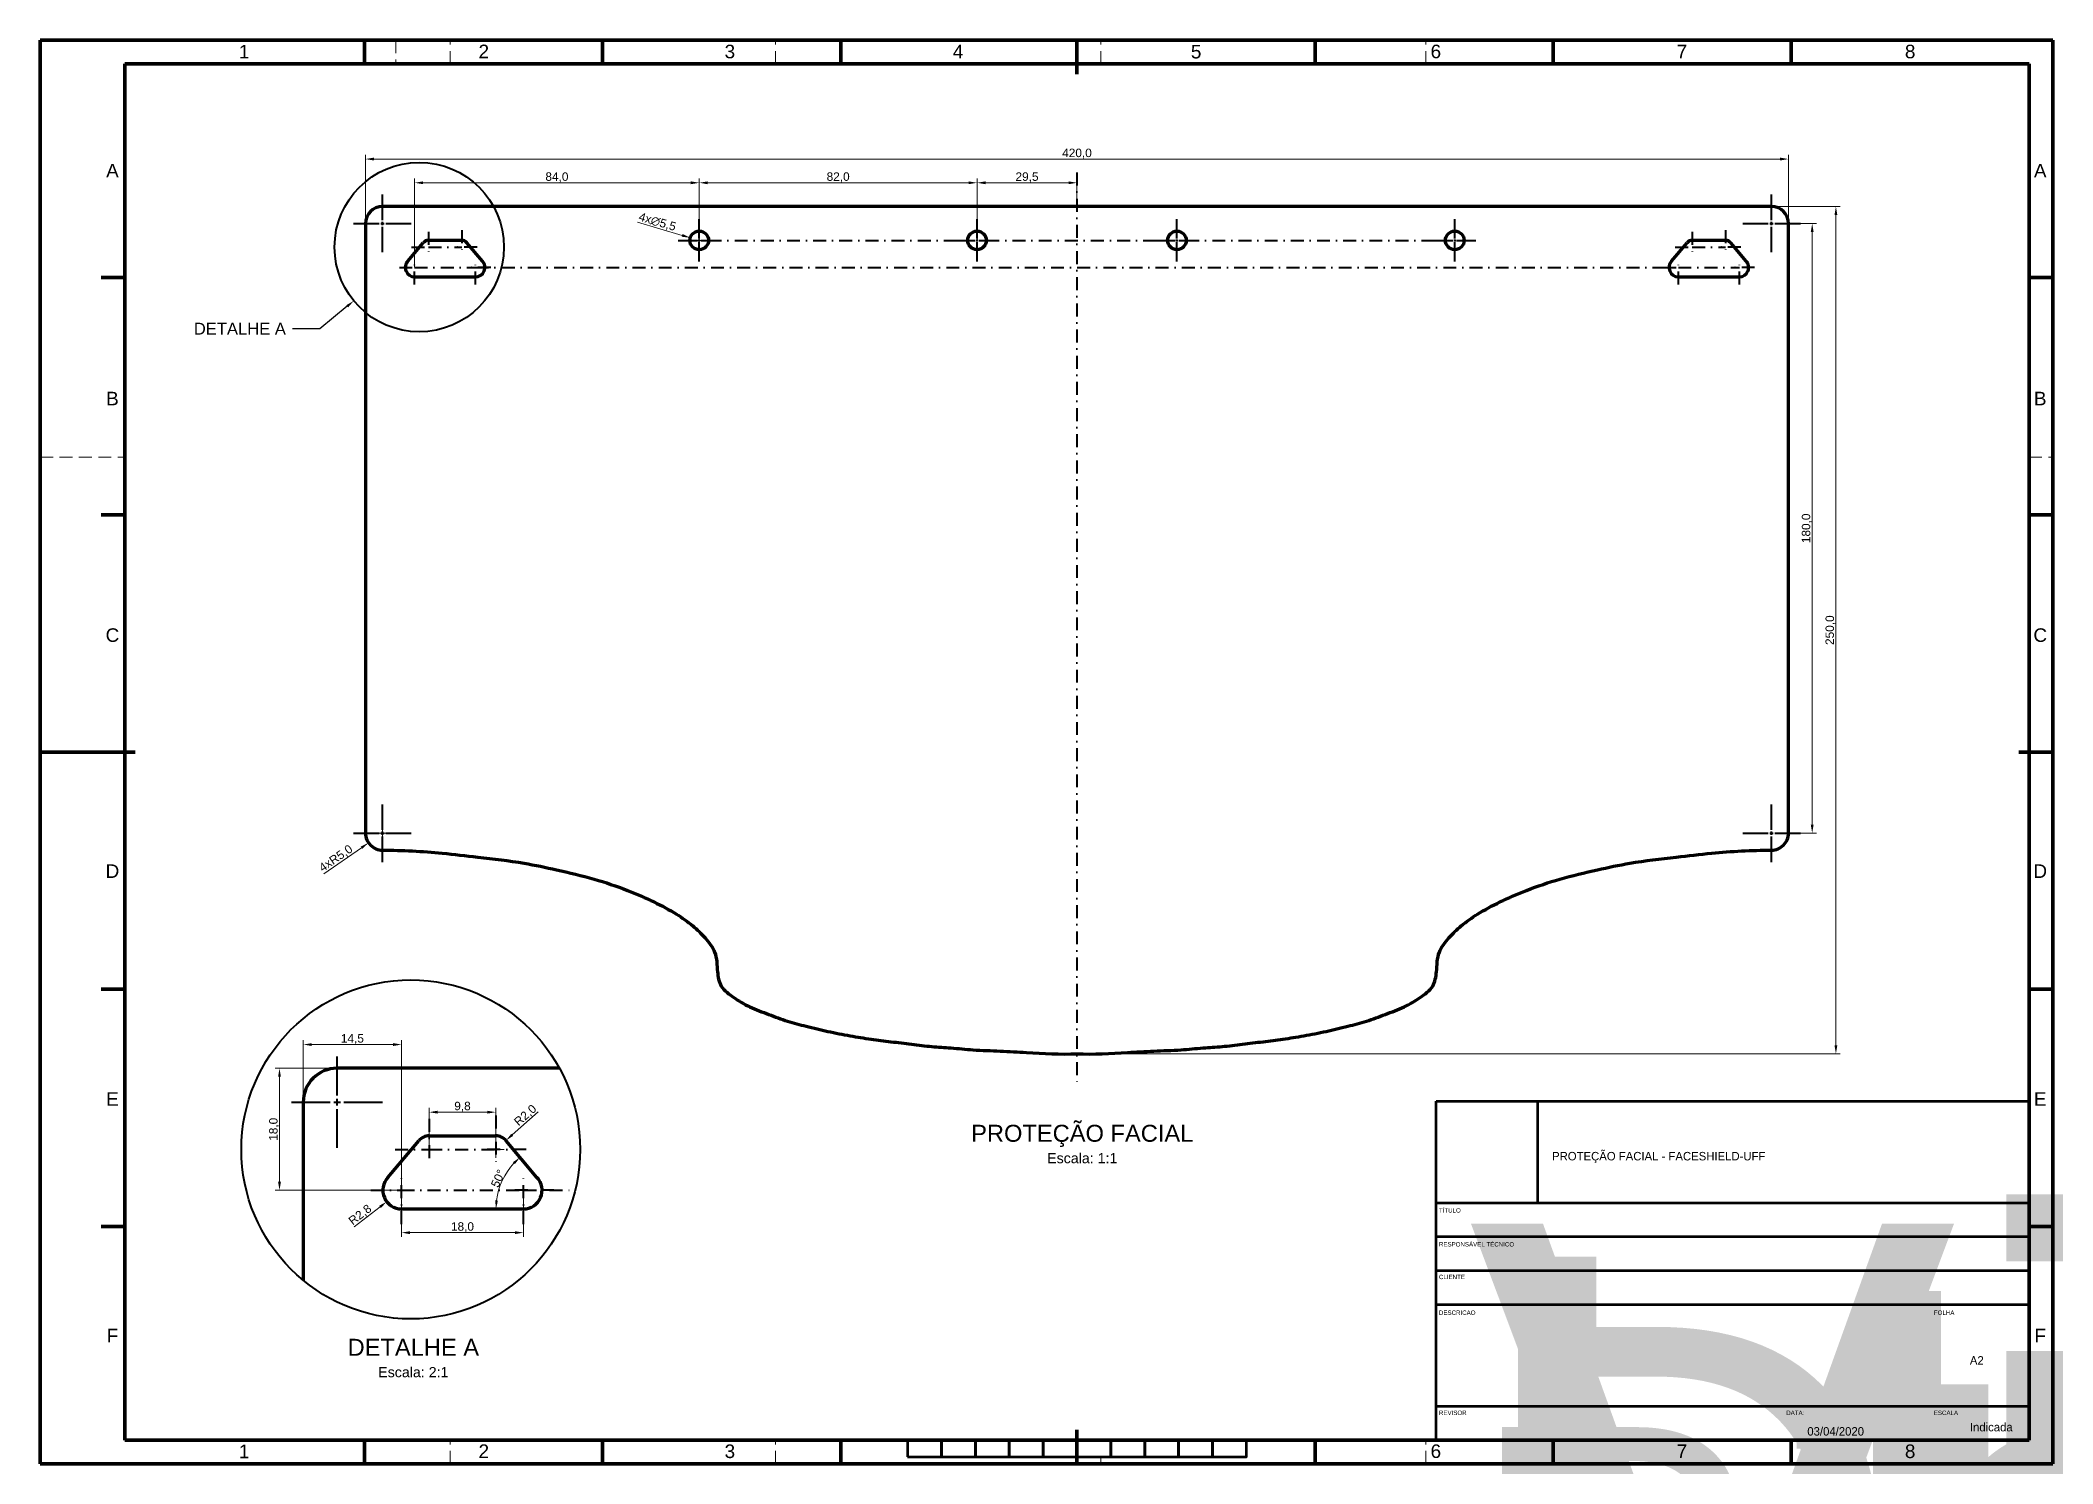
# Model space of a CAD drawing. Header units: millimetres. Extents: x 0 to 13158, y -810 to 420.
# Drawn here: x 0 to 594, y 0 to 420 of the extents above; entities that cross this region are included whole.
import ezdxf
from ezdxf import colors
from ezdxf.entities.mleader import LeaderData, LeaderLine
from ezdxf.enums import TextEntityAlignment as Align
from ezdxf.math import Vec2, Vec3

# ---------------------------------------------------------------- set-up
doc = ezdxf.new("R2018")
doc.units = ezdxf.units.MM
doc.header["$LTSCALE"] = 0.6
for name, pattern in [('CENTER2', [28.575, 19.05, -3.175, 3.175, -3.175]), ('DASHDOT2', [12.7, 6.35, -3.175, 0, -3.175]), ('DASHED2', [9.525, 6.35, -3.175])]:
    doc.linetypes.add(name, pattern=pattern)
for name, color, linetype, lineweight in [('LCENTRO', 40, 'DASHDOT2', 35), ('LCONTORNO', 3, 'Continuous', 60), ('LCOTA', 1, 'Continuous', 13), ('LMEDIA', 2, 'Continuous', 35), ('QUADRO_DOBRAMENTO', 250, 'DASHED2', 5), ('QUADRO_LEGENDA', 7, 'Continuous', 50), ('QUADRO_MARGEM_A2', 7, 'Continuous', 70)]:
    doc.layers.add(name, color=color, linetype=linetype, lineweight=lineweight)
doc.layers.add('TEXTO', color=7, linetype='Continuous')
doc.styles.add('arial', font='arial.ttf')
doc.styles.get("Standard").update_dxf_attribs({"font": 'arial.ttf'})
doc.dimstyles.new('ESC_2X', dxfattribs={"dimtxt": 2.5, "dimasz": 2.5, "dimexe": 1.25, "dimexo": 0.1, "dimgap": 0.09, "dimtad": 3, "dimdec": 1, "dimlfac": 0.5, "dimzin": 4, "dimtxsty": 'Standard', "dimcen": 2.5, "dimdle": 0.15, "dimclrd": 256, "dimclre": 256, "dimclrt": 2, "dimadec": 0, "dimazin": 0, "dimtfac": 1, "dimtdec": 1, "dimtix": 1, "dimtofl": 0, "dimtmove": 1, "dimatfit": 2, "dimfxl": 1, "dimtolj": 1, "dimtzin": 0, "dimlwd": -1, "dimlwe": -1, "dimarcsym": 0})
doc.dimstyles.new('ESC_NATURAL', dxfattribs={"dimtxt": 2.5, "dimasz": 2.5, "dimexe": 1.25, "dimexo": 0.1, "dimgap": 0.09, "dimtad": 3, "dimdec": 1, "dimzin": 4, "dimtxsty": 'Standard', "dimcen": 2.5, "dimdle": 0.15, "dimclrd": 256, "dimclre": 256, "dimclrt": 2, "dimadec": 0, "dimazin": 0, "dimtfac": 1, "dimtdec": 1, "dimtix": 1, "dimtofl": 0, "dimtmove": 1, "dimatfit": 2, "dimfxl": 1, "dimtolj": 1, "dimtzin": 0, "dimlwd": -1, "dimlwe": -1, "dimarcsym": 0})
picture_1 = doc.add_image_def('image1.png', size_in_pixel=(1417, 1417))

msp = doc.modelspace()

# ---------------------------------------------------------------- texts
at = {"layer": 'TEXTO', "char_height": 5, "attachment_point": 1, "style": 'arial'}
for s, width, insert in [('\\pxqc;PROTEÇÃO FACIAL^J{\\H0.6x;Escala: 1:1}', 85.3052, (264.9, 100)), ('\\pxqc;DETALHE A\\P{\\H0.6x;Escala: 2:1}', 55.022, (82.61, 36.86))]:
    msp.add_mtext_dynamic_manual_height_columns(s, width=width, gutter_width=12.5, heights=[0], dxfattribs=dict(at, insert=insert))

# ---------------------------------------------------------------- blocks, each defined once
blk = doc.blocks.new('*U4')
at = {"layer": 'LMEDIA', "color": 0, "linetype": 'CENTER2', "transparency": 16777216}
for p, q in [((0, 0.55), (0, 6.25)), ((-6.25, 0), (-0.55, 0)), ((0.55, 0), (6.25, 0)), ((0, -6.25), (0, -0.55))]:
    blk.add_line(p, q, dxfattribs=at)
at = {"layer": 'LMEDIA', "color": 0, "linetype": 'Continuous', "transparency": 16777216}
for p, q in [((-0.275, 0), (0.275, 0)), ((0, -0.275), (0, 0.275))]:
    blk.add_line(p, q, dxfattribs=at)
blk = doc.blocks.new('*U5')
at = {"layer": 'LMEDIA', "color": 0, "linetype": 'CENTER2', "transparency": 16777216}
for p, q in [((0, 0.55), (0, 6.25)), ((-6.25, 0), (-0.55, 0)), ((0.55, 0), (6.25, 0)), ((0, -6.25), (0, -0.55))]:
    blk.add_line(p, q, dxfattribs=at)
at = {"layer": 'LMEDIA', "color": 0, "linetype": 'Continuous', "transparency": 16777216}
for p, q in [((-0.275, 0), (0.275, 0)), ((0, -0.275), (0, 0.275))]:
    blk.add_line(p, q, dxfattribs=at)
blk = doc.blocks.new('*U6')
at = {"layer": 'LMEDIA', "color": 0, "linetype": 'CENTER2', "transparency": 16777216}
for p, q in [((0, 0.55), (0, 6.25)), ((-6.25, 0), (-0.55, 0)), ((0.55, 0), (6.25, 0)), ((0, -6.25), (0, -0.55))]:
    blk.add_line(p, q, dxfattribs=at)
at = {"layer": 'LMEDIA', "color": 0, "linetype": 'Continuous', "transparency": 16777216}
for p, q in [((-0.275, 0), (0.275, 0)), ((0, -0.275), (0, 0.275))]:
    blk.add_line(p, q, dxfattribs=at)
blk = doc.blocks.new('*U7')
at = {"layer": 'LMEDIA', "color": 0, "linetype": 'CENTER2', "transparency": 16777216}
for p, q in [((0, 0.55), (0, 6.25)), ((-6.25, 0), (-0.55, 0)), ((0.55, 0), (6.25, 0)), ((0, -6.25), (0, -0.55))]:
    blk.add_line(p, q, dxfattribs=at)
at = {"layer": 'LMEDIA', "color": 0, "linetype": 'Continuous', "transparency": 16777216}
for p, q in [((-0.275, 0), (0.275, 0)), ((0, -0.275), (0, 0.275))]:
    blk.add_line(p, q, dxfattribs=at)
blk = doc.blocks.new('*D8')
at = {"layer": 'Defpoints', "color": 0, "transparency": 16777216}
for p in [(137.51, 95.3), (137.79, 86.11), (146.6, 84.47), (106.62, 75.18), (142.62, 75.18)]:
    blk.add_point(p, dxfattribs=at)
at = {"layer": 'LCOTA', "transparency": 16777216}
blk.add_arc((154.4, 75.18), 19.88, 137.20828, 172.79172, dxfattribs=at)
for points in [[(139.52, 88.99), (140.09, 88.39), (141.62, 90.41)], [(135.09, 77.65), (134.26, 77.7), (134.51, 75.18)]]:
    blk.add_solid(points, dxfattribs=at)
at = {"layer": 'LCOTA', "color": 2, "transparency": 16777216, "insert": (135.14, 84.16), "char_height": 2.5, "attachment_point": 5, "rotation": 65}
blk.add_mtext('\\A1;50°', dxfattribs=at)
blk = doc.blocks.new('*D9')
at = {"layer": 'Defpoints', "color": 0, "transparency": 16777216}
for p in [(137.44, 95.38), (134.45, 92.73)]:
    blk.add_point(p, dxfattribs=at)
at = {"layer": 'LCOTA', "transparency": 16777216}
for p, q in [((147, 103.85), (139.31, 97.04)), ((134.45, 90.23), (134.45, 95.23)), ((131.95, 92.73), (136.95, 92.73))]:
    blk.add_line(p, q, dxfattribs=at)
blk.add_solid([(139.04, 97.35), (139.59, 96.73), (137.44, 95.38)], dxfattribs=at)
at = {"layer": 'LCOTA', "color": 2, "transparency": 16777216, "insert": (143.28, 102.69), "char_height": 2.5, "attachment_point": 5, "rotation": 41.53273}
blk.add_mtext('\\A1;R2,0', dxfattribs=at)
blk = doc.blocks.new('*D10')
at = {"layer": 'Defpoints', "color": 0, "transparency": 16777216}
for p in [(102.27, 77.32), (106.62, 80.68)]:
    blk.add_point(p, dxfattribs=at)
at = {"layer": 'LCOTA', "transparency": 16777216}
for p, q in [((106.62, 78.18), (106.62, 83.18)), ((104.12, 80.68), (109.12, 80.68)), ((92.67, 69.9), (100.29, 75.79))]:
    blk.add_line(p, q, dxfattribs=at)
blk.add_solid([(100.03, 76.12), (100.54, 75.46), (102.27, 77.32)], dxfattribs=at)
at = {"layer": 'LCOTA', "color": 2, "transparency": 16777216, "insert": (94.51, 73.34), "char_height": 2.5, "attachment_point": 5, "rotation": 37.67685}
blk.add_mtext('\\A1;R2,8', dxfattribs=at)
blk = doc.blocks.new('*D11')
at = {"layer": 'Defpoints', "color": 0, "transparency": 16777216}
for p in [(70.62, 116.68), (87.62, 116.68), (106.62, 80.68)]:
    blk.add_point(p, dxfattribs=at)
at = {"layer": 'LCOTA', "transparency": 16777216}
for p, q in [((87.52, 116.68), (69.37, 116.68)), ((70.62, 83.18), (70.62, 114.18)), ((106.52, 80.68), (69.37, 80.68))]:
    blk.add_line(p, q, dxfattribs=at)
for points in [[(70.2, 114.18), (71.03, 114.18), (70.62, 116.68)], [(70.2, 83.18), (71.03, 83.18), (70.62, 80.68)]]:
    blk.add_solid(points, dxfattribs=at)
at = {"layer": 'LCOTA', "color": 2, "transparency": 16777216, "insert": (69.03, 98.68), "char_height": 2.5, "attachment_point": 5, "rotation": 90}
blk.add_mtext('\\A1;18,0', dxfattribs=at)
blk = doc.blocks.new('*D12')
at = {"layer": 'Defpoints', "color": 0, "transparency": 16777216}
for p in [(77.62, 123.68), (77.62, 106.68), (106.62, 80.68)]:
    blk.add_point(p, dxfattribs=at)
at = {"layer": 'LCOTA', "transparency": 16777216}
for p, q in [((77.62, 106.78), (77.62, 124.93)), ((106.62, 80.78), (106.62, 124.93)), ((104.12, 123.68), (80.12, 123.68))]:
    blk.add_line(p, q, dxfattribs=at)
for points in [[(80.12, 124.1), (80.12, 123.26), (77.62, 123.68)], [(104.12, 124.1), (104.12, 123.26), (106.62, 123.68)]]:
    blk.add_solid(points, dxfattribs=at)
at = {"layer": 'LCOTA', "color": 2, "transparency": 16777216, "insert": (92.12, 125.27), "char_height": 2.5, "attachment_point": 5}
blk.add_mtext('\\A1;14,5', dxfattribs=at)
blk = doc.blocks.new('*D13')
at = {"layer": 'Defpoints', "color": 0, "transparency": 16777216}
for p in [(106.62, 80.68), (142.62, 80.68), (142.62, 68.18)]:
    blk.add_point(p, dxfattribs=at)
at = {"layer": 'LCOTA', "transparency": 16777216}
for p, q in [((106.62, 80.58), (106.62, 66.93)), ((142.62, 80.58), (142.62, 66.93)), ((109.12, 68.18), (140.12, 68.18))]:
    blk.add_line(p, q, dxfattribs=at)
for points in [[(109.12, 68.6), (109.12, 67.76), (106.62, 68.18)], [(140.12, 68.6), (140.12, 67.76), (142.62, 68.18)]]:
    blk.add_solid(points, dxfattribs=at)
at = {"layer": 'LCOTA', "color": 2, "transparency": 16777216, "insert": (124.62, 69.77), "char_height": 2.5, "attachment_point": 5}
blk.add_mtext('\\A1;18,0', dxfattribs=at)
blk = doc.blocks.new('*U14')
at = {"layer": 'LMEDIA', "color": 0, "linetype": 'CENTER2', "transparency": 16777216}
for p, q in [((0, 2), (0, 13.5)), ((-13.5, 0), (-2, 0)), ((2, 0), (13.5, 0)), ((0, -13.5), (0, -2))]:
    blk.add_line(p, q, dxfattribs=at)
at = {"layer": 'LMEDIA', "color": 0, "linetype": 'Continuous', "transparency": 16777216}
for p, q in [((-1, 0), (1, 0)), ((0, -1), (0, 1))]:
    blk.add_line(p, q, dxfattribs=at)
blk = doc.blocks.new('*U15')
at = {"layer": 'LMEDIA', "color": 0, "linetype": 'CENTER2', "transparency": 16777216}
for p, q in [((0, 1), (0, 8.5)), ((-8.5, 0), (-1, 0)), ((1, 0), (8.5, 0)), ((0, -8.5), (0, -1))]:
    blk.add_line(p, q, dxfattribs=at)
at = {"layer": 'LMEDIA', "color": 0, "linetype": 'Continuous', "transparency": 16777216}
for p, q in [((-0.5, 0), (0.5, 0)), ((0, -0.5), (0, 0.5))]:
    blk.add_line(p, q, dxfattribs=at)
blk = doc.blocks.new('*U16')
at = {"layer": 'LMEDIA', "color": 0, "linetype": 'CENTER2', "transparency": 16777216}
for p, q in [((0, 1), (0, 8.5)), ((-8.5, 0), (-1, 0)), ((1, 0), (8.5, 0)), ((0, -8.5), (0, -1))]:
    blk.add_line(p, q, dxfattribs=at)
at = {"layer": 'LMEDIA', "color": 0, "linetype": 'Continuous', "transparency": 16777216}
for p, q in [((-0.5, 0), (0.5, 0)), ((0, -0.5), (0, 0.5))]:
    blk.add_line(p, q, dxfattribs=at)
blk = doc.blocks.new('*U17')
at = {"layer": 'LMEDIA', "color": 0, "linetype": 'CENTER2', "transparency": 16777216}
for p, q in [((0, 1), (0, 8.5)), ((-8.5, 0), (-1, 0)), ((1, 0), (8.5, 0)), ((0, -8.5), (0, -1))]:
    blk.add_line(p, q, dxfattribs=at)
at = {"layer": 'LMEDIA', "color": 0, "linetype": 'Continuous', "transparency": 16777216}
for p, q in [((-0.5, 0), (0.5, 0)), ((0, -0.5), (0, 0.5))]:
    blk.add_line(p, q, dxfattribs=at)
blk = doc.blocks.new('*U18')
at = {"layer": 'LMEDIA', "color": 0, "linetype": 'CENTER2', "transparency": 16777216}
for p, q in [((0, 1), (0, 8.5)), ((-8.5, 0), (-1, 0)), ((1, 0), (8.5, 0)), ((0, -8.5), (0, -1))]:
    blk.add_line(p, q, dxfattribs=at)
at = {"layer": 'LMEDIA', "color": 0, "linetype": 'Continuous', "transparency": 16777216}
for p, q in [((-0.5, 0), (0.5, 0)), ((0, -0.5), (0, 0.5))]:
    blk.add_line(p, q, dxfattribs=at)
blk = doc.blocks.new('*D19')
at = {"layer": 'Defpoints', "color": 0, "transparency": 16777216}
for p in [(194.5, 377.95), (194.5, 360.95), (110.5, 352.95)]:
    blk.add_point(p, dxfattribs=at)
at = {"layer": 'LCOTA', "transparency": 16777216}
for p, q in [((110.5, 353.05), (110.5, 379.2)), ((113, 377.95), (192, 377.95)), ((194.5, 361.05), (194.5, 379.2))]:
    blk.add_line(p, q, dxfattribs=at)
for points in [[(113, 378.37), (113, 377.53), (110.5, 377.95)], [(192, 378.37), (192, 377.53), (194.5, 377.95)]]:
    blk.add_solid(points, dxfattribs=at)
at = {"layer": 'LCOTA', "color": 2, "transparency": 16777216, "insert": (152.5, 379.54), "char_height": 2.5, "attachment_point": 5}
blk.add_mtext('\\A1;84,0', dxfattribs=at)
blk = doc.blocks.new('*D20')
at = {"layer": 'Defpoints', "color": 0, "transparency": 16777216}
for p in [(276.5, 377.95), (194.5, 360.95), (276.5, 360.95)]:
    blk.add_point(p, dxfattribs=at)
at = {"layer": 'LCOTA', "transparency": 16777216}
for p, q in [((194.5, 361.05), (194.5, 379.2)), ((197, 377.95), (274, 377.95)), ((276.5, 361.05), (276.5, 379.2))]:
    blk.add_line(p, q, dxfattribs=at)
for points in [[(197, 378.37), (197, 377.53), (194.5, 377.95)], [(274, 378.37), (274, 377.53), (276.5, 377.95)]]:
    blk.add_solid(points, dxfattribs=at)
at = {"layer": 'LCOTA', "color": 2, "transparency": 16777216, "insert": (235.5, 379.54), "char_height": 2.5, "attachment_point": 5}
blk.add_mtext('\\A1;82,0', dxfattribs=at)
blk = doc.blocks.new('*D21')
at = {"layer": 'Defpoints', "color": 0, "transparency": 16777216}
for p in [(306, 377.95), (306, 370.95), (276.5, 360.95)]:
    blk.add_point(p, dxfattribs=at)
at = {"layer": 'LCOTA', "transparency": 16777216}
for p, q in [((276.5, 361.05), (276.5, 379.2)), ((279, 377.95), (303.5, 377.95)), ((306, 371.05), (306, 379.2))]:
    blk.add_line(p, q, dxfattribs=at)
for points in [[(279, 378.37), (279, 377.53), (276.5, 377.95)], [(303.5, 378.37), (303.5, 377.53), (306, 377.95)]]:
    blk.add_solid(points, dxfattribs=at)
at = {"layer": 'LCOTA', "color": 2, "transparency": 16777216, "insert": (291.25, 379.54), "char_height": 2.5, "attachment_point": 5}
blk.add_mtext('\\A1;29,5', dxfattribs=at)
blk = doc.blocks.new('*D22')
at = {"layer": 'Defpoints', "color": 0, "transparency": 16777216}
for p in [(511, 370.95), (530, 370.95), (306, 120.95)]:
    blk.add_point(p, dxfattribs=at)
at = {"layer": 'LCOTA', "transparency": 16777216}
for p, q in [((511.1, 370.95), (531.25, 370.95)), ((530, 123.45), (530, 368.45)), ((306.1, 120.95), (531.25, 120.95))]:
    blk.add_line(p, q, dxfattribs=at)
for points in [[(529.58, 368.45), (530.42, 368.45), (530, 370.95)], [(529.58, 123.45), (530.42, 123.45), (530, 120.95)]]:
    blk.add_solid(points, dxfattribs=at)
at = {"layer": 'LCOTA', "color": 2, "transparency": 16777216, "insert": (528.41, 245.95), "char_height": 2.5, "attachment_point": 5, "rotation": 90}
blk.add_mtext('\\A1;250,0', dxfattribs=at)
blk = doc.blocks.new('*D23')
at = {"layer": 'Defpoints', "color": 0, "transparency": 16777216}
for p in [(516, 384.95), (96, 365.95), (516, 365.95)]:
    blk.add_point(p, dxfattribs=at)
at = {"layer": 'LCOTA', "transparency": 16777216}
for p, q in [((96, 366.05), (96, 386.2)), ((516, 366.05), (516, 386.2)), ((98.5, 384.95), (513.5, 384.95))]:
    blk.add_line(p, q, dxfattribs=at)
for points in [[(98.5, 385.37), (98.5, 384.53), (96, 384.95)], [(513.5, 385.37), (513.5, 384.53), (516, 384.95)]]:
    blk.add_solid(points, dxfattribs=at)
at = {"layer": 'LCOTA', "color": 2, "transparency": 16777216, "insert": (306, 386.54), "char_height": 2.5, "attachment_point": 5}
blk.add_mtext('\\A1;420,0', dxfattribs=at)
blk = doc.blocks.new('*D24')
at = {"layer": 'Defpoints', "color": 0, "transparency": 16777216}
for p in [(191.86, 361.72), (197.14, 360.18)]:
    blk.add_point(p, dxfattribs=at)
at = {"layer": 'LCOTA', "transparency": 16777216}
for p, q in [((176.26, 366.29), (189.46, 362.43)), ((194.5, 358.45), (194.5, 363.45)), ((192, 360.95), (197, 360.95))]:
    blk.add_line(p, q, dxfattribs=at)
blk.add_solid([(189.58, 362.83), (189.34, 362.03), (191.86, 361.72)], dxfattribs=at)
at = {"layer": 'LCOTA', "color": 2, "transparency": 16777216, "insert": (182.12, 366.28), "char_height": 2.5, "attachment_point": 5, "rotation": 343.67056}
blk.add_mtext('\\A1;4x∅5,5', dxfattribs=at)
blk = doc.blocks.new('*D25')
at = {"layer": 'Defpoints', "color": 0, "transparency": 16777216}
for p in [(101, 186.04), (96.89, 183.19)]:
    blk.add_point(p, dxfattribs=at)
at = {"layer": 'LCOTA', "transparency": 16777216}
for p, q in [((98.5, 186.04), (103.5, 186.04)), ((101, 183.54), (101, 188.54)), ((83.72, 174.05), (94.84, 181.77))]:
    blk.add_line(p, q, dxfattribs=at)
blk.add_solid([(94.6, 182.11), (95.08, 181.42), (96.89, 183.19)], dxfattribs=at)
at = {"layer": 'LCOTA', "color": 2, "transparency": 16777216, "insert": (87.34, 178.5), "char_height": 2.5, "attachment_point": 5, "rotation": 34.74883}
blk.add_mtext('\\A1;4xR5,0', dxfattribs=at)
blk = doc.blocks.new('*D26')
at = {"layer": 'Defpoints', "color": 0, "transparency": 16777216}
for p in [(516, 365.95), (516, 186.04), (523, 186.04)]:
    blk.add_point(p, dxfattribs=at)
at = {"layer": 'LCOTA', "transparency": 16777216}
for p, q in [((516.1, 365.95), (524.25, 365.95)), ((523, 363.45), (523, 188.54)), ((516.1, 186.04), (524.25, 186.04))]:
    blk.add_line(p, q, dxfattribs=at)
for points in [[(522.58, 363.45), (523.42, 363.45), (523, 365.95)], [(522.58, 188.54), (523.42, 188.54), (523, 186.04)]]:
    blk.add_solid(points, dxfattribs=at)
at = {"layer": 'LCOTA', "color": 2, "transparency": 16777216, "insert": (521.41, 275.99), "char_height": 2.5, "attachment_point": 5, "rotation": 90}
blk.add_mtext('\\A1;180,0', dxfattribs=at)
blk = doc.blocks.new('FolhaA2_LID')
at = {"layer": 'QUADRO_DOBRAMENTO'}
for p, q in [((105, 420), (105, 413)), ((121, 413), (121, 420)), ((217, 413), (217, 420)), ((313, 413), (313, 420)), ((409, 413), (409, 420)), ((0, 297), (25, 297)), ((587, 297), (594, 297)), ((121, 0), (121, 7)), ((217, 0), (217, 7)), ((409, 0), (409, 7)), ((313, 0), (313, 2))]:
    blk.add_line(p, q, dxfattribs=at)
at = {"layer": 'QUADRO_LEGENDA'}
for points in [[(256, 2), (266, 2), (266, 7), (256, 7)], [(266, 2), (276, 2), (276, 7), (266, 7)], [(276, 2), (286, 2), (286, 7), (276, 7)], [(286, 2), (296, 2), (296, 7), (286, 7)], [(296, 2), (306, 2), (306, 7), (296, 7)], [(306, 2), (316, 2), (316, 7), (306, 7)], [(316, 2), (326, 2), (326, 7), (316, 7)], [(326, 2), (336, 2), (336, 7), (326, 7)], [(336, 2), (346, 2), (346, 7), (336, 7)], [(346, 2), (356, 2), (356, 7), (346, 7)]]:
    blk.add_lwpolyline(points, close=True, dxfattribs=at)
at = {"layer": 'QUADRO_MARGEM_A2'}
for p, q in [((594, 420), (0, 420)), ((0, 420), (0, 0)), ((95.75, 413), (95.75, 420)), ((166, 413), (166, 420)), ((236.25, 413), (236.25, 420)), ((306, 410), (306, 420)), ((376.25, 413), (376.25, 420)), ((446.5, 413), (446.5, 420)), ((516.75, 413), (516.75, 420)), ((594, 0), (594, 420)), ((587, 413), (25, 413)), ((25, 413), (25, 7)), ((587, 7), (587, 413)), ((18, 350), (25, 350)), ((587, 350), (594, 350)), ((18, 280), (25, 280)), ((587, 280), (594, 280)), ((0, 210), (28, 210)), ((594, 210), (584, 210)), ((18, 140), (25, 140)), ((587, 140), (594, 140)), ((18, 70), (25, 70)), ((587, 70), (594, 70)), ((25, 7), (587, 7)), ((95.75, 0), (95.75, 7)), ((166, 0), (166, 7)), ((236.25, 0), (236.25, 7)), ((306, 10), (306, 0)), ((376.25, 0), (376.25, 7)), ((446.5, 0), (446.5, 7)), ((516.75, 0), (516.75, 7)), ((0, 0), (594, 0))]:
    blk.add_line(p, q, dxfattribs=at)
at = {"layer": 'QUADRO_LEGENDA', "char_height": 4, "attachment_point": 1, "style": 'arial'}
for s, insert in [('\\pxqc;1', (49.82, 418.64)), ('\\pxqc;2', (120.57, 418.7)), ('\\pxqc;3', (193.2, 418.68)), ('\\pxqc;4', (260.57, 418.68)), ('\\pxqc;5', (330.82, 418.64)), ('\\pxqc;6', (401.57, 418.7)), ('\\pxqc;7', (474.2, 418.68)), ('\\pxqc;8', (541.57, 418.68)), ('\\pxqc;A', (10.96, 383.52)), ('\\pxqc;A', (579.96, 383.52)), ('\\pxqc;B', (10.96, 316.29)), ('\\pxqc;B', (579.96, 316.29)), ('\\pxqc;C', (10.96, 246.49)), ('\\pxqc;C', (579.96, 246.49)), ('\\pxqc;D', (10.96, 176.85)), ('\\pxqc;D', (579.96, 176.85)), ('\\pxqc;E', (10.96, 109.61)), ('\\pxqc;E', (579.96, 109.61)), ('\\pxqc;F', (10.96, 39.81)), ('\\pxqc;F', (579.96, 39.81)), ('\\pxqc;1', (49.82, 5.64)), ('\\pxqc;2', (120.57, 5.7)), ('\\pxqc;3', (193.2, 5.68)), ('\\pxqc;6', (401.57, 5.7)), ('\\pxqc;7', (474.2, 5.68)), ('\\pxqc;8', (541.57, 5.68))]:
    blk.add_mtext_dynamic_manual_height_columns(s, width=20.6905, gutter_width=10, heights=[0], dxfattribs=dict(at, insert=insert))
blk = doc.blocks.new('*D29')
at = {"layer": 'Defpoints', "color": 0, "transparency": 16777216}
for p in [(134.45, 103.73), (114.79, 92.73), (134.45, 92.73)]:
    blk.add_point(p, dxfattribs=at)
at = {"layer": 'LCOTA', "transparency": 16777216}
for p, q in [((114.79, 92.83), (114.79, 104.98)), ((117.29, 103.73), (131.95, 103.73)), ((134.45, 92.83), (134.45, 104.98))]:
    blk.add_line(p, q, dxfattribs=at)
for points in [[(117.29, 104.15), (117.29, 103.31), (114.79, 103.73)], [(131.95, 104.15), (131.95, 103.31), (134.45, 103.73)]]:
    blk.add_solid(points, dxfattribs=at)
at = {"layer": 'LCOTA', "color": 2, "transparency": 16777216, "insert": (124.62, 105.32), "char_height": 2.5, "attachment_point": 5}
blk.add_mtext('\\A1;9,8', dxfattribs=at)
blk = doc.blocks.new('*U28')
at = {"layer": 'QUADRO_LEGENDA'}
for p, q in [((-175, 100), (0, 100)), ((-175, 0), (-175, 100)), ((-145, 70), (-145, 100)), ((0, 0), (0, 100)), ((-175, 70), (0, 70)), ((-175, 60), (0, 60)), ((-175, 50), (0, 50)), ((-175, 40), (0, 40)), ((-175, 10), (0, 10)), ((-175, 0), (0, 0))]:
    blk.add_line(p, q, dxfattribs=at)
at = {"layer": 'TEXTO', "style": 'arial'}
for s, p in [('TÍTULO', (-174.17, 67.1)), ('RESPONSÁVEL TÉCNICO', (-174.17, 57.1)), ('CLIENTE', (-174.17, 47.46)), ('DESCRICAO', (-174.17, 36.92)), ('FOLHA', (-28.08, 36.92)), ('REVISOR', (-174.17, 7.37)), ('DATA:', (-71.67, 7.37)), ('ESCALA', (-28.11, 7.37))]:
    blk.add_text(s, height=1.3, dxfattribs=at).set_placement(p)
at = {"layer": 'TEXTO', "lineweight": 30, "flags": 104}
for tag, height, p in [('PROJETO', 5, (-140.78, 85)), ('SUBTITULO', 2.5, (-165.67, 63.83)), ('RESP_TECNICO', 2.5, (-165.67, 54.05)), ('CLIENTE', 2.5, (-165.67, 43.96)), ('FOLHA', 6, (-17.46, 24.74)), ('REVISOR', 2.5, (-165.67, 3.8)), ('DATA', 2.5, (-65.44, 3.8))]:
    blk.add_attdef(tag, text='', height=height, dxfattribs=at).set_placement(p, align=Align.MIDDLE_LEFT)
for tag, p in [('DESCRICAO', (-165.67, 33.37)), ('ESCALA', (-17.46, 5.05))]:
    blk.add_attdef(tag, text='', height=2.5, dxfattribs=at).set_placement(p, align=Align.TOP_LEFT)
image = blk.add_image(picture_1, insert=(-175, 70), size_in_units=(30, 30))
image.dxf.flags = 7

# ---------------------------------------------------------------- dimensions: what is measured, and where the dimension line sits
at = {"layer": 'LCOTA'}
for base, p1, p2, dimstyle, picture, middle in [((516, 384.95), (96, 365.95), (516, 365.95), 'ESC_NATURAL', '*D23', (306, 386.54)), ((194.5, 377.95), (110.5, 352.95), (194.5, 360.95), 'ESC_NATURAL', '*D19', (152.5, 379.54)), ((276.5, 377.95), (194.5, 360.95), (276.5, 360.95), 'ESC_NATURAL', '*D20', (235.5, 379.54)), ((306, 377.95), (276.5, 360.95), (306, 370.95), 'ESC_NATURAL', '*D21', (291.25, 379.54)), ((77.62, 123.68), (106.62, 80.68), (77.62, 106.68), 'ESC_2X', '*D12', (92.12, 125.27)), ((134.45, 103.73), (114.79, 92.73), (134.45, 92.73), 'ESC_2X', '*D29', (124.62, 105.32)), ((142.62, 68.18), (106.62, 80.68), (142.62, 80.68), 'ESC_2X', '*D13', (124.62, 69.77))]:
    dim = msp.add_linear_dim(base=base, p1=p1, p2=p2, dimstyle=dimstyle, dxfattribs=at)
    dim.commit()
    dim.dimension.update_dxf_attribs({"geometry": picture, "text_midpoint": middle})
dim = msp.add_diameter_dim_2p(p1=(197.14, 360.18), p2=(191.86, 361.72), text='4x<>', dimstyle='ESC_NATURAL', dxfattribs=at)
dim.commit()
dim.dimension.update_dxf_attribs({"geometry": '*D24', "text_midpoint": (181.66, 364.71)})
for base, p1, p2, dimstyle, picture, middle in [((530, 370.95), (306, 120.95), (511, 370.95), 'ESC_NATURAL', '*D22', (528.41, 245.95)), ((70.62, 116.68), (106.62, 80.68), (87.62, 116.68), 'ESC_2X', '*D11', (69.03, 98.68))]:
    dim = msp.add_linear_dim(base=base, p1=p1, p2=p2, angle=90, dimstyle=dimstyle, dxfattribs=at)
    dim.commit()
    dim.dimension.update_dxf_attribs({"geometry": picture, "text_midpoint": middle})
dim = msp.add_linear_dim(base=(523, 186.04), p1=(516, 365.95), p2=(516, 186.04), angle=90, text='180,0', dimstyle='ESC_NATURAL', dxfattribs=at)
dim.commit()
dim.dimension.update_dxf_attribs({"geometry": '*D26', "text_midpoint": (521.41, 275.99)})
dim = msp.add_radius_dim(center=(101, 186.04), mpoint=(96.89, 183.19), text='4x<>', dimstyle='ESC_NATURAL', dxfattribs=at)
dim.commit()
dim.dimension.update_dxf_attribs({"geometry": '*D25', "text_midpoint": (87.34, 178.5)})
dim = msp.add_radius_dim(center=(134.45, 92.73), mpoint=(137.44, 95.38), dimstyle='ESC_2X', dxfattribs=at)
dim.commit()
dim.dimension.update_dxf_attribs({"geometry": '*D9', "text_midpoint": (144.34, 101.49), "dimtype": 164})
dim = msp.add_angular_dim_2l(base=(137.79, 86.11), line1=((106.62, 75.18), (142.62, 75.18)), line2=((146.6, 84.47), (137.51, 95.3)), dimstyle='ESC_2X', dxfattribs=at)
dim.commit()
dim.dimension.update_dxf_attribs({"geometry": '*D8', "text_midpoint": (135.14, 84.16)})
dim = msp.add_radius_dim(center=(106.62, 80.68), mpoint=(102.27, 77.32), dimstyle='ESC_2X', dxfattribs=at)
dim.commit()
dim.dimension.update_dxf_attribs({"geometry": '*D10', "text_midpoint": (94.51, 73.34)})

# ---------------------------------------------------------------- linework, layer by layer
at = {"layer": 'LCENTRO'}
for p, q in [((306, 380.95), (306, 110.95)), ((114.58, 363.48), (114.58, 356.98)), ((124.42, 363.98), (124.42, 356.98)), ((487.58, 363.48), (487.58, 356.98)), ((497.42, 363.98), (497.42, 356.98)), ((109.58, 358.98), (116.58, 358.98)), ((114.58, 358.98), (124.42, 358.98)), ((128.92, 358.98), (122.42, 358.98)), ((197.25, 360.95), (273.75, 360.95)), ((279.25, 360.95), (332.75, 360.95)), ((338.25, 360.95), (414.75, 360.95)), ((482.58, 358.98), (489.58, 358.98)), ((487.58, 358.98), (497.42, 358.98)), ((501.92, 358.98), (495.42, 358.98)), ((106, 352.95), (112.5, 352.95)), ((110.5, 347.95), (110.5, 354.95)), ((110.5, 352.95), (128.5, 352.95)), ((133, 352.95), (126.5, 352.95)), ((128.5, 347.95), (128.5, 354.95)), ((128.5, 352.95), (483.5, 352.95)), ((479, 352.95), (485.5, 352.95)), ((483.5, 347.95), (483.5, 354.95)), ((483.5, 352.95), (501.5, 352.95)), ((506, 352.95), (499.5, 352.95)), ((501.5, 347.95), (501.5, 354.95)), ((114.79, 101.73), (114.79, 88.73)), ((134.45, 102.73), (134.45, 88.73)), ((104.79, 92.73), (118.79, 92.73)), ((114.79, 92.73), (134.45, 92.73)), ((143.45, 92.73), (130.45, 92.73)), ((106.62, 70.68), (106.62, 84.68)), ((142.62, 70.68), (142.62, 84.68)), ((97.62, 80.68), (110.62, 80.68)), ((106.62, 80.68), (142.62, 80.68)), ((151.62, 80.68), (138.62, 80.68)), ((142.62, 80.68), (157.88, 80.68))]:
    msp.add_line(p, q, dxfattribs=at)
at = {"layer": 'LCONTORNO'}
for p, q in [((511, 370.95), (101, 370.95)), ((96, 365.95), (96, 186.04)), ((516, 186.04), (516, 365.95)), ((108.51, 354.85), (113.05, 360.26)), ((114.58, 360.98), (124.42, 360.98)), ((130.49, 354.85), (125.95, 360.26)), ((481.51, 354.85), (486.05, 360.26)), ((487.58, 360.98), (497.42, 360.98)), ((503.49, 354.85), (498.95, 360.26)), ((110.5, 350.2), (128.5, 350.2)), ((483.5, 350.2), (501.5, 350.2)), ((153.25, 116.68), (87.62, 116.68)), ((77.62, 106.68), (77.62, 54.1)), ((102.64, 84.47), (111.72, 95.3)), ((114.79, 96.73), (134.45, 96.73)), ((146.6, 84.47), (137.51, 95.3)), ((106.62, 75.18), (142.62, 75.18))]:
    msp.add_line(p, q, dxfattribs=at)
for centre in [(194.5, 360.95), (276.5, 360.95), (335.5, 360.95), (417.5, 360.95)]:
    msp.add_circle(centre, 2.75, dxfattribs=at)
for centre, radius, start, end in [((101, 365.95), 5, 90, 180), ((511, 365.95), 5, 0, 90), ((114.58, 358.98), 2, 90, 140), ((124.42, 358.98), 2, 40, 90), ((487.58, 358.98), 2, 90, 140), ((497.42, 358.98), 2, 40, 90), ((110.5, 352.95), 2.75, 136.36581, 270), ((128.5, 352.95), 2.75, 270, 43.63419), ((483.5, 352.95), 2.75, 136.36581, 270), ((501.5, 352.95), 2.75, 270, 43.63419), ((101, 186.04), 5, 180, 270.0416), ((511, 186.04), 5, 269.9584, 0), ((87.62, 106.68), 10, 90, 180), ((114.79, 92.73), 4, 90, 140), ((134.45, 92.73), 4, 40, 90), ((106.62, 80.68), 5.5, 136.36581, 270), ((142.62, 80.68), 5.5, 270, 43.63419)]:
    msp.add_arc(centre, radius, start, end, dxfattribs=at)
for points, knots in [([(101, 181.04), (106.9, 181.04), (116.3, 180.49), (130.21, 178.86), (141.52, 177.62), (152.94, 175.14), (163.2, 172.77), (172.81, 169.5), (180.94, 166), (187.39, 162.54), (192.49, 158.99), (196.25, 155.26), (199.72, 150.9), (199.71, 145.68), (200.57, 140.45), (204.83, 137.39), (209.49, 134.59), (215.01, 132.62), (220.49, 130.47), (226.37, 129.04), (232.51, 127.49), (238.9, 126.28), (245.11, 125.24), (251.15, 124.52), (257.13, 123.78), (263.02, 123.05), (269.07, 122.7), (275.79, 122.01), (283.24, 121.8), (293.48, 121.23), (301.02, 120.75), (306, 120.95)], [0.021793, 0.021793, 0.021793, 0.021793, 0.0988243, 0.1446243, 0.2049728, 0.2472727, 0.2971777, 0.3425053, 0.3797067, 0.4127154, 0.4381577, 0.460337, 0.4824237, 0.5079194, 0.5268598, 0.5485806, 0.5724682, 0.5989043, 0.6245105, 0.6494024, 0.6778281, 0.7073475, 0.7343401, 0.7600679, 0.7867696, 0.8131079, 0.8376065, 0.8659445, 0.9013188, 0.9350292, 1, 1, 1, 1]), ([(306, 120.95), (310.98, 120.75), (318.52, 121.23), (328.76, 121.8), (336.21, 122.01), (342.93, 122.7), (348.98, 123.05), (354.87, 123.78), (360.85, 124.52), (366.89, 125.24), (373.1, 126.28), (379.49, 127.49), (385.63, 129.04), (391.51, 130.47), (396.99, 132.62), (402.51, 134.59), (407.17, 137.39), (411.43, 140.45), (412.29, 145.68), (412.28, 150.9), (415.75, 155.26), (419.51, 158.99), (424.61, 162.54), (431.06, 166), (439.19, 169.5), (448.8, 172.77), (459.06, 175.14), (470.48, 177.62), (481.79, 178.86), (495.7, 180.49), (505.1, 181.04), (511, 181.04)], [0, 0, 0, 0, 0.0649708, 0.0986812, 0.1340555, 0.1623935, 0.1868921, 0.2132304, 0.2399321, 0.2656599, 0.2926525, 0.3221719, 0.3505976, 0.3754895, 0.4010957, 0.4275318, 0.4514194, 0.4731402, 0.4920806, 0.5175763, 0.539663, 0.5618423, 0.5872846, 0.6202933, 0.6574947, 0.7028223, 0.7527273, 0.7950272, 0.8553757, 0.9011757, 0.978207, 0.978207, 0.978207, 0.978207])]:
    msp.add_open_spline(points, degree=3, knots=knots, dxfattribs=at)
at = {"layer": 'LMEDIA'}
for centre, radius in [((111.87, 358.98), 25), ((109.36, 92.73), 50)]:
    msp.add_circle(centre, radius, dxfattribs=at)

# ---------------------------------------------------------------- block references
msp.add_blockref('FolhaA2_LID', (0, 0))
ref = msp.add_blockref('*U28', (587, 7))
lines = msp.add_mtext('PROTEÇÃO FACIAL - FACESHIELD-UFF', dxfattribs={"layer": 'TEXTO', "insert": (446.22, 92), "char_height": 2.5, "attachment_point": 1})
ref.add_attrib('PROJETO', '', (446.22, 92), dxfattribs={"flags": 104}).embed_mtext(lines)
lines = msp.add_mtext('Viseira facial v7.1 - LAMMOC-UFF', dxfattribs={"layer": 'TEXTO', "insert": (421.33, 70.83), "char_height": 162, "attachment_point": 1})
ref.add_attrib('SUBTITULO', '', (421.33, 70.83), dxfattribs={"flags": 104}).embed_mtext(lines)
lines = msp.add_mtext('Lucas Getirana de Lima, Luis Felipe Peixer Leitão, Ricardo Pereira Gonçalves', dxfattribs={"layer": 'TEXTO', "insert": (421.33, 61.05), "char_height": 162, "attachment_point": 1})
ref.add_attrib('RESP_TECNICO', '', (421.33, 61.05), dxfattribs={"flags": 104}).embed_mtext(lines)
lines = msp.add_mtext('Universidade Federal Fluminense', dxfattribs={"layer": 'TEXTO', "insert": (421.33, 50.96), "char_height": 162, "attachment_point": 1})
ref.add_attrib('CLIENTE', '', (421.33, 50.96), dxfattribs={"flags": 104}).embed_mtext(lines)
lines = msp.add_mtext('Desenho técnico da viseira de proteção facial, parte componente do projeto FaceShield-UFF. Projeto integrante da iniciativa FRENTE-UFF contra o COVID-19.^J^JMaterial: PET-G^JEspessura: 0,75mm', dxfattribs={"layer": 'TEXTO', "insert": (421.33, 40.37), "char_height": 135, "attachment_point": 1})
ref.add_attrib('DESCRICAO', '', (421.33, 40.37), dxfattribs={"flags": 104}).embed_mtext(lines)
lines = msp.add_mtext('A2', dxfattribs={"layer": 'TEXTO', "insert": (569.54, 31.74), "char_height": 2.5, "attachment_point": 1})
ref.add_attrib('FOLHA', '', (569.54, 31.74), dxfattribs={"flags": 104}).embed_mtext(lines)
lines = msp.add_mtext('Ricardo Pereira Gonçalves', dxfattribs={"layer": 'TEXTO', "insert": (421.33, 10.8), "char_height": 92, "attachment_point": 1})
ref.add_attrib('REVISOR', '', (421.33, 10.8), dxfattribs={"flags": 104}).embed_mtext(lines)
lines = msp.add_mtext('03/04/2020', dxfattribs={"layer": 'TEXTO', "insert": (521.56, 10.8), "char_height": 2.5, "attachment_point": 1})
ref.add_attrib('DATA', '', (521.56, 10.8), dxfattribs={"flags": 104}).embed_mtext(lines)
lines = msp.add_mtext('Indicada', dxfattribs={"layer": 'TEXTO', "insert": (569.54, 12.05), "char_height": 2.5, "attachment_point": 1})
ref.add_attrib('ESCALA', '', (569.54, 12.05), dxfattribs={"flags": 104}).embed_mtext(lines)
at = {"layer": 'LMEDIA', "linetype": 'CENTER2'}
for name, p in [('*U15', (101, 365.95)), ('*U16', (511, 365.95)), ('*U4', (194.5, 360.95)), ('*U5', (276.5, 360.95)), ('*U6', (335.5, 360.95)), ('*U7', (417.5, 360.95)), ('*U18', (101, 186.04)), ('*U17', (511, 186.04)), ('*U14', (87.62, 106.68))]:
    msp.add_blockref(name, p, dxfattribs=at)

msp.set_redraw_order([(e.dxf.handle, doc.entitydb.next_handle()) for e in msp.query("TEXT MTEXT ATTDEF DIMENSION ARC_DIMENSION")])  # texts and dimensions are drawn at this point

# ---------------------------------------------------------------- leaders
at = {"layer": 'LMEDIA'}
ml = msp.add_multileader_mtext('Standard', dxfattribs=at)
ml.set_content('DETALHE A', color=256, style='arial')
ml.set_leader_properties()
ml.build(insert=Vec2(0, 0))
ml.multileader.update_dxf_attribs({"arrow_head_size": 2.5})
ctx = ml.context
ctx.base_point, ctx.char_height, ctx.arrow_head_size, ctx.plane_origin = Vec3(43.7, 334.9), 3.5, 2.5, Vec3(111.87, 333.98)
ctx.text_align_type = 2
notes = []
notes.append((ctx, [(1, (1, 1, 0), (82.5, 334.9), (-1, 0), 8, [(0, [(92.55, 343.11)], 0, [])])]))
ctx.mtext.insert, ctx.mtext.alignment, ctx.mtext.flow_direction = Vec3(72.5, 336.65), 3, 5
for ctx, leaders in notes:
    for number, flags, end, landing, length, lines in leaders:
        leader = LeaderData()
        leader.index, (leader.has_last_leader_line, leader.has_dogleg_vector, leader.attachment_direction) = number, flags
        leader.last_leader_point, leader.dogleg_vector, leader.dogleg_length = Vec3(end), Vec3(landing), length
        for number, points, colour, breaks in lines:
            line = LeaderLine()
            line.index, line.vertices, line.color, line.breaks = number, Vec3.list(points), colors.encode_raw_color(colour), breaks
            leader.lines.append(line)
        ctx.leaders.append(leader)

doc.saveas('drawing.dxf')
